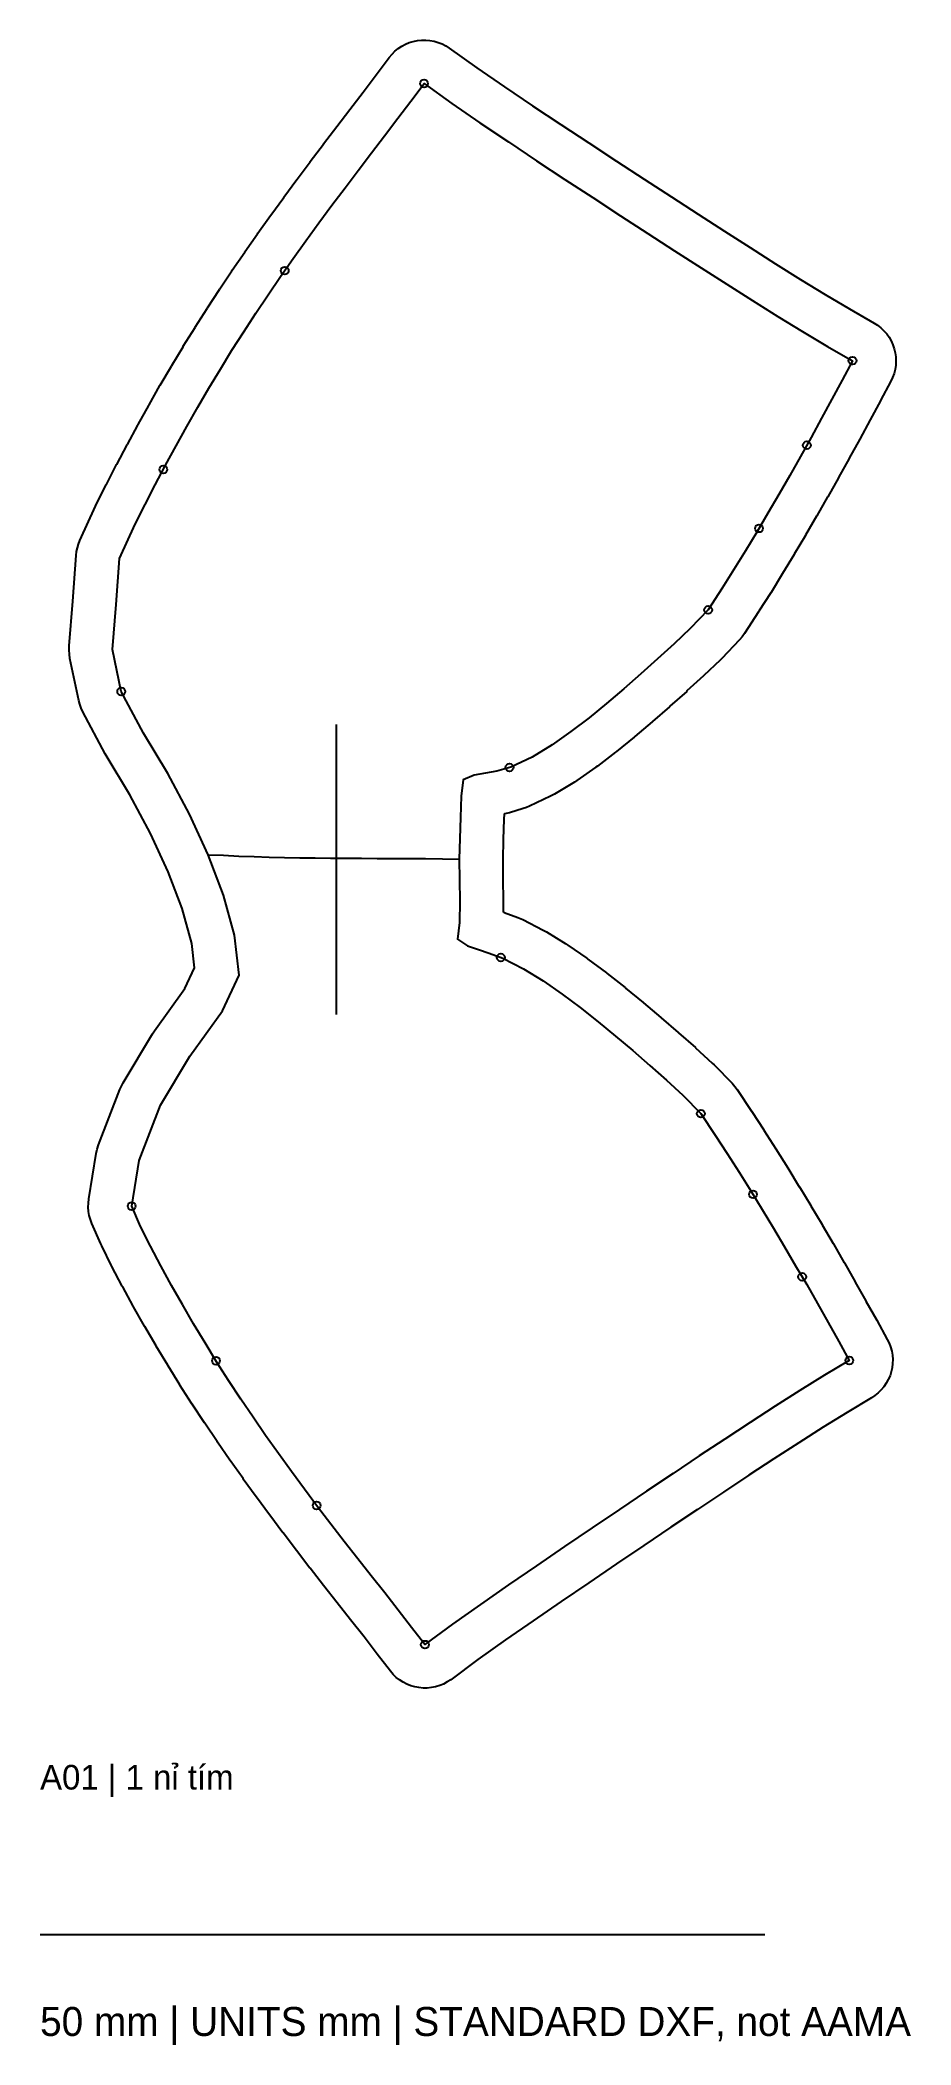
# Model space of a CAD drawing. Header units: millimetres. Extents: x 0 to 1635, y -23 to 178.
# Drawn here: x 0 to 60.1, y -22.6 to 115.7 of the extents above; entities that cross this region are included whole.
import ezdxf

# ---------------------------------------------------------------- set-up
doc = ezdxf.new("R2010")
doc.units = ezdxf.units.MM
for name, color, linetype in [('CUT', 7, 'Continuous'), ('FOLD', 3, 'Continuous'), ('GRAIN', 8, 'Continuous'), ('LABEL', 7, 'Continuous'), ('NOTCH', 5, 'Continuous'), ('SEW', 1, 'Continuous')]:
    doc.layers.add(name, color=color, linetype=linetype)

msp = doc.modelspace()

# ---------------------------------------------------------------- texts
at = {"layer": 'LABEL'}
for s, height, p in [('A01 | 1 nỉ tím', 1.7, (0, -5)), ('50 mm | UNITS mm | STANDARD DXF, not AAMA', 2, (0, -22))]:
    msp.add_text(s, height=height, dxfattribs=at).set_placement(p)

# ---------------------------------------------------------------- linework, layer by layer
at = {"layer": 'CUT'}
msp.add_lwpolyline([(18.63, 107.29), (18.64, 107.31), (19.55, 108.51), (19.56, 108.52), (20.47, 109.72), (20.47, 109.72), (21.38, 110.91), (22.29, 112.1), (23.19, 113.29), (24.09, 114.49), (24.28, 114.72), (24.48, 114.92), (24.71, 115.1), (24.95, 115.26), (25.2, 115.4), (25.47, 115.51), (25.75, 115.6), (26.03, 115.65), (26.32, 115.68), (26.61, 115.69), (26.9, 115.66), (27.18, 115.61), (27.46, 115.53), (27.73, 115.42), (27.99, 115.29), (28.23, 115.13), (30.13, 113.78), (32.05, 112.46), (33.98, 111.15), (35.92, 109.86), (37.86, 108.59), (39.78, 107.33), (41.68, 106.09), (43.56, 104.87), (45.4, 103.67), (47.22, 102.51), (49, 101.37), (50.75, 100.26), (52.47, 99.18), (54.17, 98.14), (55.84, 97.14), (57.54, 96.17), (57.78, 96.02), (58.01, 95.84), (58.22, 95.64), (58.41, 95.42), (58.58, 95.19), (58.72, 94.94), (58.84, 94.67), (58.93, 94.4), (59, 94.12), (59.04, 93.83), (59.05, 93.55), (59.04, 93.26), (58.99, 92.97), (58.92, 92.69), (58.82, 92.42), (58.7, 92.16), (57.99, 90.83), (57.99, 90.81), (57.28, 89.49), (57.27, 89.48), (56.56, 88.16), (56.55, 88.15), (55.83, 86.84), (55.82, 86.82), (55.09, 85.51), (55.08, 85.49), (54.34, 84.18), (54.33, 84.17), (53.58, 82.86), (53.57, 82.84), (52.81, 81.54), (52.8, 81.52), (52.03, 80.22), (52.02, 80.2), (51.23, 78.9), (51.22, 78.88), (50.43, 77.59), (50.41, 77.56), (49.6, 76.28), (49.57, 76.24), (48.6, 74.75), (48.44, 74.52), (48.26, 74.31), (47.03, 73.02), (46.91, 72.91), (45.79, 71.85), (45.77, 71.83), (44.63, 70.79), (44.61, 70.76), (43.46, 69.73), (43.43, 69.7), (42.26, 68.68), (42.22, 68.65), (41.03, 67.64), (40.99, 67.6), (39.77, 66.61), (39.7, 66.56), (38.45, 65.6), (38.34, 65.52), (37.04, 64.61), (36.87, 64.5), (35.49, 63.66), (35.22, 63.52), (33.76, 62.83), (33.56, 62.74), (33.34, 62.67), (32.38, 62.38), (32.04, 62.3), (32.01, 62.29), (32, 61.95), (31.95, 60.54), (31.92, 59.16), (31.93, 57.78), (31.95, 56.35), (31.95, 56.25), (31.94, 55.54), (32.03, 55.51), (32.97, 55.16), (33.31, 55.02), (34.72, 54.29), (34.93, 54.17), (36.28, 53.34), (36.41, 53.25), (37.72, 52.35), (37.8, 52.28), (39.07, 51.34), (39.13, 51.3), (40.36, 50.33), (40.4, 50.29), (41.61, 49.3), (41.64, 49.27), (42.83, 48.27), (42.86, 48.24), (44.03, 47.23), (44.05, 47.2), (45.21, 46.18), (45.23, 46.16), (46.37, 45.12), (46.5, 45), (47.74, 43.72), (47.93, 43.51), (48.09, 43.29), (49.08, 41.81), (49.1, 41.78), (49.93, 40.51), (49.94, 40.49), (50.76, 39.21), (50.77, 39.19), (51.58, 37.9), (51.59, 37.88), (52.38, 36.59), (52.39, 36.57), (53.17, 35.28), (53.18, 35.26), (53.95, 33.97), (53.96, 33.95), (54.72, 32.66), (54.73, 32.64), (55.48, 31.34), (55.49, 31.33), (56.23, 30.02), (56.24, 30.01), (56.98, 28.71), (56.98, 28.69), (57.72, 27.39), (57.72, 27.38), (58.45, 26.05), (58.58, 25.8), (58.68, 25.53), (58.76, 25.25), (58.81, 24.96), (58.83, 24.67), (58.82, 24.39), (58.79, 24.1), (58.72, 23.82), (58.64, 23.54), (58.52, 23.28), (58.38, 23.03), (58.22, 22.79), (58.03, 22.57), (57.83, 22.36), (57.6, 22.18), (57.36, 22.02), (55.68, 21.02), (54.02, 19.99), (52.34, 18.92), (50.63, 17.82), (48.9, 16.68), (47.14, 15.51), (45.35, 14.31), (43.52, 13.09), (41.66, 11.84), (39.77, 10.56), (37.87, 9.27), (35.94, 7.97), (34.02, 6.65), (32.11, 5.32), (30.21, 3.97), (28.33, 2.58), (28.09, 2.42), (27.83, 2.28), (27.57, 2.17), (27.29, 2.09), (27, 2.03), (26.71, 2), (26.42, 2), (26.14, 2.03), (25.85, 2.08), (25.57, 2.16), (25.3, 2.27), (25.04, 2.4), (24.8, 2.56), (24.57, 2.74), (24.37, 2.94), (24.18, 3.16), (23.26, 4.35), (22.35, 5.53), (21.42, 6.7), (20.49, 7.88), (20.49, 7.89), (19.56, 9.07), (19.55, 9.08), (18.63, 10.27), (18.62, 10.28), (17.69, 11.48), (17.68, 11.49), (16.76, 12.7), (16.75, 12.71), (15.84, 13.93), (15.82, 13.95), (14.92, 15.17), (14.91, 15.19), (14.01, 16.42), (14, 16.45), (13.12, 17.69), (13.1, 17.72), (12.23, 18.97), (12.21, 19), (11.36, 20.27), (11.34, 20.3), (10.5, 21.58), (10.48, 21.61), (9.65, 22.9), (9.63, 22.93), (8.83, 24.23), (8.81, 24.27), (8.02, 25.58), (8, 25.61), (7.23, 26.94), (7.21, 26.97), (6.45, 28.31), (6.43, 28.35), (5.7, 29.69), (5.67, 29.73), (4.96, 31.09), (4.93, 31.14), (4.25, 32.51), (4.18, 32.65), (3.57, 34.06), (3.47, 34.32), (3.39, 34.6), (3.34, 34.88), (3.32, 35.17), (3.33, 35.45), (3.36, 35.74), (3.87, 38.87), (3.94, 39.17), (4.04, 39.47), (5.51, 43.29), (5.61, 43.52), (5.74, 43.75), (7.76, 47.14), (7.9, 47.35), (9.99, 50.25), (10.65, 51.68), (10.46, 53.37), (9.81, 55.77), (8.84, 58.32), (7.62, 60.95), (6.2, 63.61), (4.57, 66.33), (4.49, 66.46), (2.96, 69.34), (2.84, 69.6), (2.74, 69.87), (2.67, 70.14), (2.06, 73.03), (2.02, 73.32), (2, 73.61), (2.01, 73.9), (2.26, 76.97), (2.49, 80.13), (2.52, 80.4), (2.57, 80.66), (2.65, 80.91), (2.75, 81.16), (3.83, 83.54), (3.88, 83.64), (4.56, 85.01), (4.58, 85.04), (5.28, 86.4), (5.3, 86.42), (6.01, 87.77), (6.02, 87.79), (6.75, 89.13), (6.76, 89.16), (7.5, 90.49), (7.52, 90.52), (8.27, 91.85), (8.29, 91.88), (9.06, 93.2), (9.08, 93.23), (9.86, 94.53), (9.88, 94.57), (10.69, 95.86), (10.71, 95.89), (11.52, 97.18), (11.54, 97.21), (12.37, 98.49), (12.39, 98.52), (13.24, 99.78), (13.26, 99.81), (14.12, 101.06), (14.13, 101.09), (15, 102.33), (15.02, 102.36), (15.9, 103.59), (15.92, 103.61), (16.81, 104.84), (16.82, 104.85), (17.72, 106.07), (17.73, 106.09), (18.63, 107.29)], close=True, dxfattribs=at)
at = {"layer": 'FOLD'}
msp.add_lwpolyline([(11.6, 59.49), (12.66, 59.45), (13.71, 59.4), (14.76, 59.36), (15.81, 59.33), (16.86, 59.3), (17.92, 59.28), (18.97, 59.27), (20.03, 59.26), (21.1, 59.25), (22.17, 59.25), (23.25, 59.24), (24.35, 59.24), (25.47, 59.24), (26.6, 59.23), (27.76, 59.21), (28.92, 59.19)], dxfattribs=at)
at = {"layer": 'GRAIN'}
msp.add_line((20.46, 48.47), (20.46, 68.47), dxfattribs=at)
at = {"layer": 'LABEL'}
msp.add_line((0, -15), (50, -15), dxfattribs=at)
at = {"layer": 'NOTCH'}
for centre in [(26.49, 112.69), (16.88, 99.78), (56.05, 93.57), (52.9, 87.74), (8.5, 86.06), (49.6, 82), (46.09, 76.38), (46.09, 76.38), (5.6, 70.75), (32.39, 65.51), (31.79, 52.4), (45.59, 41.63), (45.59, 41.63), (49.19, 36.06), (6.32, 35.25), (52.58, 30.37), (12.14, 24.58), (55.83, 24.6), (19.08, 14.6), (26.55, 5)]:
    msp.add_circle(centre, 0.27, dxfattribs=at)
at = {"layer": 'SEW'}
msp.add_lwpolyline([(21.04, 105.5), (21.95, 106.7), (22.86, 107.9), (23.77, 109.09), (24.68, 110.29), (25.58, 111.48), (26.49, 112.69), (28.41, 111.32), (30.35, 109.98), (32.31, 108.66), (34.26, 107.36), (36.21, 106.08), (38.14, 104.82), (40.05, 103.57), (41.93, 102.35), (43.78, 101.15), (45.6, 99.98), (47.39, 98.84), (49.15, 97.72), (50.89, 96.63), (52.61, 95.58), (54.33, 94.55), (56.05, 93.57), (55.34, 92.23), (54.63, 90.91), (53.92, 89.6), (53.2, 88.28), (52.47, 86.97), (51.73, 85.66), (50.98, 84.35), (50.22, 83.05), (49.45, 81.75), (48.66, 80.45), (47.87, 79.16), (47.06, 77.88), (46.09, 76.38), (44.85, 75.09), (43.74, 74.04), (42.6, 73), (41.45, 71.96), (40.28, 70.94), (39.09, 69.93), (37.88, 68.94), (36.62, 67.98), (35.32, 67.06), (33.94, 66.23), (32.48, 65.54), (31.52, 65.25), (30.74, 65.12), (29.96, 64.97), (29.19, 64.65), (29.05, 63.52), (29, 62.06), (28.95, 60.62), (28.92, 59.19), (28.93, 57.75), (28.95, 56.29), (28.93, 54.81), (28.81, 53.66), (29.49, 53.2), (30.24, 52.94), (30.99, 52.7), (31.93, 52.35), (33.35, 51.62), (34.71, 50.78), (36.01, 49.88), (37.27, 48.94), (38.5, 47.97), (39.71, 46.98), (40.89, 45.98), (42.06, 44.96), (43.21, 43.94), (44.35, 42.9), (45.59, 41.63), (46.58, 40.14), (47.41, 38.87), (48.23, 37.59), (49.03, 36.31), (49.82, 35.02), (50.6, 33.73), (51.37, 32.44), (52.13, 31.14), (52.89, 29.84), (53.63, 28.54), (54.37, 27.23), (55.1, 25.92), (55.83, 24.6), (54.12, 23.59), (52.42, 22.53), (50.72, 21.45), (48.99, 20.33), (47.25, 19.18), (45.48, 18.01), (43.68, 16.81), (41.84, 15.58), (39.98, 14.32), (38.09, 13.05), (36.18, 11.76), (34.25, 10.44), (32.32, 9.12), (30.38, 7.77), (28.45, 6.4), (26.55, 5), (25.63, 6.19), (24.71, 7.38), (23.78, 8.56), (22.85, 9.74), (21.92, 10.92), (20.99, 12.11), (20.07, 13.31), (19.15, 14.51), (18.24, 15.73), (17.34, 16.95), (16.44, 18.18), (15.56, 19.42), (14.7, 20.68), (13.84, 21.94), (13.01, 23.22), (12.18, 24.51), (11.38, 25.81), (10.59, 27.12), (9.82, 28.45), (9.06, 29.78), (8.33, 31.13), (7.62, 32.48), (6.93, 33.85), (6.32, 35.25), (6.83, 38.39), (8.31, 42.21), (10.34, 45.6), (12.59, 48.73), (13.73, 51.18), (13.42, 53.93), (12.66, 56.7), (11.6, 59.49), (10.3, 62.29), (8.81, 65.09), (7.14, 67.87), (5.6, 70.75), (5, 73.65), (5.26, 76.74), (5.48, 79.92), (6.56, 82.3), (7.24, 83.66), (7.95, 85.01), (8.66, 86.36), (9.39, 87.7), (10.13, 89.04), (10.88, 90.36), (11.65, 91.68), (12.44, 92.99), (13.24, 94.29), (14.05, 95.57), (14.89, 96.85), (15.73, 98.11), (16.59, 99.37), (17.46, 100.61), (18.34, 101.85), (19.23, 103.07), (20.13, 104.29), (21.04, 105.5)], close=True, dxfattribs=at)

msp.set_redraw_order([(e.dxf.handle, doc.entitydb.next_handle()) for e in msp.query("TEXT MTEXT ATTDEF DIMENSION ARC_DIMENSION")])  # texts and dimensions are drawn at this point

doc.saveas('drawing.dxf')
